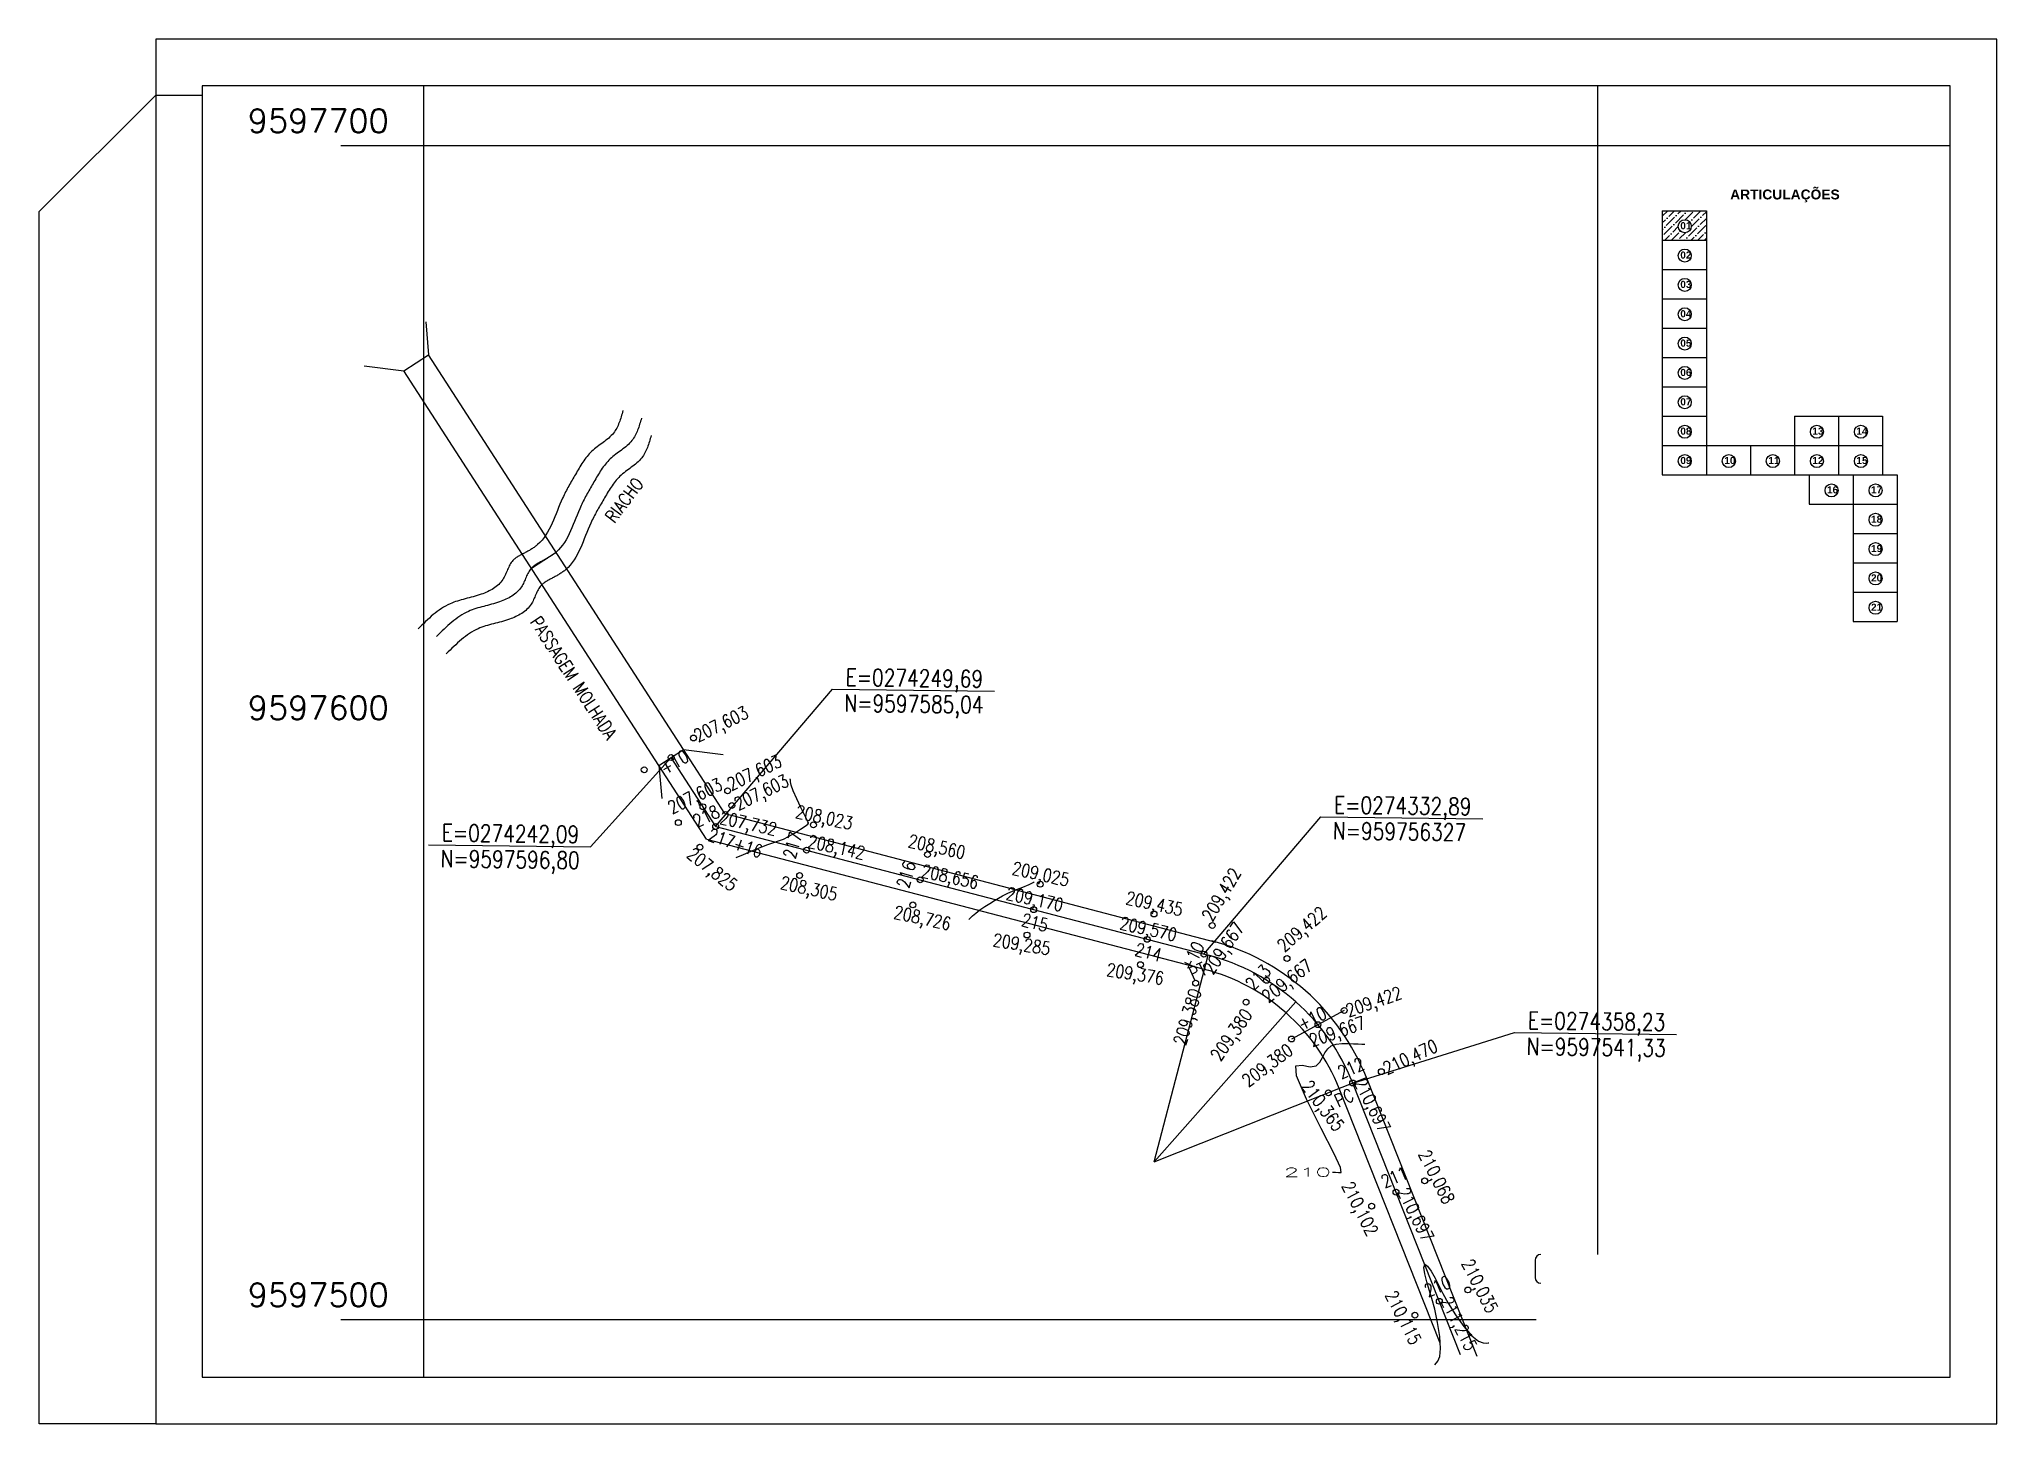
# Model space of a CAD drawing. Header units: millimetres. Extents: x 276147 to 291056, y 9594849 to 9609891.
# Drawn here: x 276147.2 to 276480.8, y 9609655.3 to 9609891.2 of the extents above; entities that cross this region are included whole.
import ezdxf
from ezdxf.enums import TextEntityAlignment as Align

# ---------------------------------------------------------------- set-up
doc = ezdxf.new("R2010")
doc.units = ezdxf.units.MM
doc.header["$LTSCALE"] = 10
doc.linetypes.add('ACAD_ISO02W100', pattern=[15, 12, -3])
doc.linetypes.add('CONTINUO', pattern=[0])
for name, color, linetype in [('2000-Top_malha_coord', 2, 'Continuous'), ('500-dim1', 6, 'Continuous'), ('CERC02', 3, 'Continuous'), ('Curvas mestras', 30, 'Continuous'), ('Curvas simples', 9, 'Continuous'), ('LINHA02', 8, 'Continuous'), ('TEXTO', 3, 'Continuous'), ('TEXTO-PAPEL', 7, 'Continuous'), ('TEXTO02', 3, 'Continuous'), ('Top_malha_coord', 8, 'Continuous')]:
    doc.layers.add(name, color=color, linetype=linetype)
doc.styles.add('r80', font='romans.shx')
doc.styles.add('ROMANS', font='romans.shx', dxfattribs={"width": 0.8, "height": 4})
doc.styles.add('SIMPLEX', font='simplex', dxfattribs={"height": 0.2})
doc.styles.add('T7', font='arial.ttf')

msp = doc.modelspace()

# ---------------------------------------------------------------- texts
at = {"style": 'ROMANS', "width": 0.8}
for s, p in [('E=0274249,69', (276284.66, 9609783.96)), ('N=9597585,04', (276284.45, 9609779.55)), ('E=0274332,89', (276367.88, 9609762.21)), ('E=0274242,09', (276215.84, 9609757.47)), ('N=959756327', (276367.67, 9609757.81)), ('N=9597596,80', (276215.63, 9609753.06)), ('E=0274358,23', (276400.9, 9609725.48)), ('N=9597541,33', (276400.69, 9609721.07))]:
    msp.add_text(s, height=2.9046, rotation=359.2617, dxfattribs=at).set_placement(p, align=Align.TOP_LEFT)
at = {"layer": '2000-Top_malha_coord', "style": 'r80'}
for s, p in [('9597700', (276182.77, 9609874.09)), ('9597600', (276182.77, 9609774.09)), ('9597500', (276182.77, 9609674.09))]:
    msp.add_text(s, height=4, dxfattribs=at).set_placement(p, align=Align.BOTTOM_LEFT)
at = {"layer": 'TEXTO', "style": 'SIMPLEX', "width": 2.26194}
msp.add_text('210', height=1.5, rotation=0.2685, dxfattribs=at).set_placement((276359.26, 9609697.4, 210), (276367.34, 9609697.44, 210), align=Align.FIT)
at = {"layer": 'TEXTO02', "style": 'ROMANS', "width": 0.8}
for s, height, rotation, p in [('RIACHO', 2.207, 53.0058, (276243.49, 9609809.97)), ('PASSAGEM MOLHADA', 2.2072, 302.9985, (276232.6, 9609793.12)), ('207,603', 2.207, 26.0703, (276258.48, 9609773.37)), ('+10', 2.207, 30.5488, (276252.74, 9609767.72)), ('207,603', 2.207, 26.0703, (276264.15, 9609765.1)), ('207,603', 2.207, 26.0703, (276254.04, 9609761.12)), ('207,603', 2.207, 26.0703, (276265.36, 9609761.75)), ('218', 2.207, 26.0703, (276258.33, 9609758.82)), ('208,023', 2.207, 347.5351, (276276.41, 9609760.76)), ('207,732', 2.207, 347.5351, (276263.48, 9609759.75)), ('217+16', 2.207, 341.1118, (276261.68, 9609756.83)), ('217', 2.207, 73.8097, (276273.9, 9609752.02)), ('208,142', 2.207, 347.5351, (276278.51, 9609755.7)), ('208,560', 2.207, 347.5351, (276295.61, 9609755.77)), ('207,825', 2.207, 321.514, (276258.74, 9609753.69)), ('216', 2.207, 73.8097, (276293.25, 9609747)), ('208,656', 2.207, 347.5351, (276297.87, 9609750.67)), ('209,025', 2.207, 347.5351, (276313.32, 9609751.12)), ('208,305', 2.207, 347.5351, (276273.81, 9609748.66)), ('209,422', 2.207, 58.8, (276345.16, 9609741.86)), ('208,726', 2.207, 347.5351, (276293.16, 9609743.63)), ('209,170', 2.207, 347.5351, (276312.3, 9609746.82)), ('209,435', 2.207, 347.5351, (276332.67, 9609746.06)), ('215', 2.207, 345.5695, (276314.95, 9609742.35)), ('209,570', 2.207, 347.5351, (276331.64, 9609741.76)), ('209,667', 2.207, 55.8116, (276345.33, 9609732.89)), ('209,422', 2.207, 40.6397, (276357.9, 9609737.25)), ('209,285', 2.207, 350.6526, (276309.95, 9609738.9)), ('214', 2.207, 345.5695, (276334.3, 9609737.29)), ('+10', 2.207, 63.7069, (276341.66, 9609733.24)), ('209,376', 2.207, 350.6526, (276329.3, 9609733.84)), ('PT', 2.207, 24.9339, (276342.88, 9609732.84)), ('213', 2.207, 45.5467, (276352.53, 9609730.55)), ('209,667', 2.207, 37.6513, (276355.27, 9609728.68)), ('209,380', 2.207, 73.4951, (276340.42, 9609720.23)), ('209,422', 2.207, 19.2283, (276369.61, 9609726.67)), ('209,380', 2.207, 55.3348, (276346.64, 9609718.17)), ('+10', 2.207, 27.1236, (276361.38, 9609724.22)), ('209,667', 2.207, 19.2283, (276363.39, 9609721.58)), ('210,470', 2.207, 24.9339, (276375.91, 9609716.73)), ('209,380', 2.207, 36.9118, (276351.89, 9609714.34)), ('212', 2.207, 23.2572, (276368.22, 9609716.04)), ('210,365', 2.207, 306.706, (276363.9, 9609714.09)), ('210,697', 2.207, 296.9826, (276373.13, 9609714.45)), ('PC', 2.207, 24.9339, (276367.65, 9609711.17)), ('210,068', 2.207, 296.9826, (276384.08, 9609702.27)), ('211', 2.207, 23.2572, (276375.6, 9609697.45)), ('210,102', 2.207, 296.9826, (276371.03, 9609696.87)), ('210,697', 2.207, 296.9826, (276380.51, 9609695.86)), ('210', 2.207, 23.2572, (276382.97, 9609678.86)), ('210,035', 2.207, 296.9826, (276391.45, 9609683.68)), ('210,115', 2.207, 296.9826, (276378.41, 9609678.28)), ('211,215', 2.207, 296.9826, (276387.88, 9609677.27))]:
    msp.add_text(s, height=height, rotation=rotation, dxfattribs=at).set_placement(p, align=Align.TOP_LEFT)
at = {"layer": 'Top_malha_coord', "color": 7, "attachment_point": 1, "style": 'T7'}
for s, insert, char_height in [('{\\fArial|b1|i0|c0|p34;ARTICULAÇÕES}', (276435.34, 9609865.58), 1.6821), ('{\\fArial|b1|i0|c0|p34;01}', (276426.85, 9609860.03), 1.2169), ('{\\fArial|b1|i0|c0|p34;02}', (276426.85, 9609855.03), 1.2169), ('{\\fArial|b1|i0|c0|p34;03}', (276426.85, 9609850.03), 1.2169), ('{\\fArial|b1|i0|c0|p34;04}', (276426.85, 9609845.03), 1.2169), ('{\\fArial|b1|i0|c0|p34;05}', (276426.85, 9609840.03), 1.2169), ('{\\fArial|b1|i0|c0|p34;06}', (276426.85, 9609835.03), 1.2169), ('{\\fArial|b1|i0|c0|p34;07}', (276426.85, 9609830.03), 1.2169), ('{\\fArial|b1|i0|c0|p34;08}', (276426.85, 9609825.03), 1.2169), ('{\\fArial|b1|i0|c0|p34;13}', (276449.35, 9609825.03), 1.2169), ('{\\fArial|b1|i0|c0|p34;14}', (276456.85, 9609825.03), 1.2169), ('{\\fArial|b1|i0|c0|p34;09}', (276426.85, 9609820.03), 1.2169), ('{\\fArial|b1|i0|c0|p34;10}', (276434.35, 9609820.03), 1.2169), ('{\\fArial|b1|i0|c0|p34;11}', (276441.85, 9609820.03), 1.2169), ('{\\fArial|b1|i0|c0|p34;12}', (276449.35, 9609820.03), 1.2169), ('{\\fArial|b1|i0|c0|p34;15}', (276456.85, 9609820.03), 1.2169), ('{\\fArial|b1|i0|c0|p34;16}', (276451.85, 9609815.03), 1.2169), ('{\\fArial|b1|i0|c0|p34;17}', (276459.35, 9609815.03), 1.2169), ('{\\fArial|b1|i0|c0|p34;18}', (276459.35, 9609810.03), 1.2169), ('{\\fArial|b1|i0|c0|p34;19}', (276459.35, 9609805.03), 1.2169), ('{\\fArial|b1|i0|c0|p34;20}', (276459.35, 9609800.03), 1.2169), ('{\\fArial|b1|i0|c0|p34;21}', (276459.35, 9609795.03), 1.2169)]:
    msp.add_mtext_dynamic_manual_height_columns(s, width=9.0598, gutter_width=12.5, heights=[0], dxfattribs=dict(at, insert=insert, char_height=char_height))

# ---------------------------------------------------------------- hatches: boundary and pattern name
at = {"layer": 'Top_malha_coord'}
h = msp.add_hatch(dxfattribs=at)
h.set_pattern_fill('ANSI36', color=8, scale=0.25)
h.set_pattern_definition([(45, (210983.36894, 7210202.8428), (0.42094950568, 1.5434815208), [1.984375, -0.396875, 0, -0.396875])])
h.paths.add_polyline_path([(276431.28, 9609861.97), (276423.78, 9609861.97), (276423.78, 9609856.97), (276431.28, 9609856.97)])
h.paths.add_polyline_path([(276426.5, 9609859.33, -1), (276428.72, 9609859.33, -1)], flags=16)

# ---------------------------------------------------------------- linework, layer by layer
at = {"layer": '500-dim1', "ltscale": 0.1}
for points in [[(276167.06, 9609655.31), (276480.78, 9609655.31), (276480.78, 9609891.2), (276167.06, 9609891.2)], [(276175, 9609663.25), (276472.84, 9609663.25), (276472.84, 9609883.25), (276175, 9609883.25)]]:
    msp.add_lwpolyline(points, close=True, dxfattribs=at)
msp.add_lwpolyline([(276167.06, 9609655.31), (276147.2, 9609655.31), (276147.2, 9609861.81), (276167.06, 9609881.67), (276175, 9609881.67)], dxfattribs=at)
at = {"layer": 'CERC02'}
msp.add_line((276402.1, 9609683.17), (276402.1, 9609680.24), dxfattribs=at)
for centre, start, end in [((276403.09, 9609683.17), 90, 180), ((276403.09, 9609680.24), 180, 270)]:
    msp.add_arc(centre, 0.99, start, end, dxfattribs=at)
at = {"layer": 'Curvas mestras', "linetype": 'CONTINUO'}
msp.add_polyline3d([(276367.6, 9609698.17, 210), (276368.1, 9609698.16, 210), (276368.63, 9609698.11, 210), (276369.04, 9609698.15, 210), (276368.94, 9609698.96, 210), (276367.88, 9609701.32, 210), (276365.65, 9609705.62, 210), (276363.13, 9609710.61, 210), (276361.43, 9609714.57, 210), (276361.35, 9609716.29, 210), (276362.41, 9609716.44, 210), (276363.77, 9609716.14, 210), (276364.78, 9609716.3, 210), (276365.44, 9609716.91, 210), (276365.89, 9609717.72, 210), (276366.3, 9609718.52, 210), (276366.76, 9609719.21, 210), (276367.37, 9609719.72, 210), (276368.19, 9609719.99, 210), (276369.16, 9609720.1, 210), (276370.17, 9609720.1, 210), (276371.14, 9609720.07, 210), (276371.98, 9609720.03, 210), (276372.59, 9609720, 210), (276372.93, 9609719.98, 210), (276373.05, 9609719.98, 210), (276373.07, 9609719.98, 210)], dxfattribs=at)
at = {"layer": 'Curvas simples', "linetype": 'CONTINUO'}
for points in [[(276265.99, 9609751.79, 208), (276267.21, 9609752.32, 208), (276268.14, 9609752.71, 208), (276269.21, 9609753.15, 208), (276270.32, 9609753.58, 208), (276271.39, 9609753.98, 208), (276272.36, 9609754.32, 208), (276273.21, 9609754.61, 208), (276274.01, 9609754.92, 208), (276274.9, 9609755.35, 208), (276275.92, 9609755.94, 208), (276276.94, 9609756.59, 208), (276277.74, 9609757.13, 208), (276278.17, 9609757.45, 208), (276278.31, 9609757.62, 208), (276278.29, 9609757.72, 208), (276278.2, 9609757.87, 208), (276278, 9609758.25, 208), (276277.6, 9609759.03, 208), (276276.98, 9609760.31, 208), (276276.28, 9609761.81, 208), (276275.69, 9609763.17, 208), (276275.36, 9609764.11, 208), (276275.23, 9609764.68, 208), (276275.2, 9609764.98, 208), (276275.19, 9609765.13, 208), (276275.19, 9609765.19, 208), (276275.19, 9609765.2, 208)], [(276305.61, 9609741.2, 209), (276306.25, 9609741.83, 209), (276306.8, 9609742.31, 209), (276307.5, 9609742.87, 209), (276308.33, 9609743.43, 209), (276309.19, 9609743.97, 209), (276309.99, 9609744.46, 209), (276310.65, 9609744.87, 209), (276311.34, 9609745.26, 209), (276312.24, 9609745.7, 209), (276313.48, 9609746.22, 209), (276314.81, 9609746.76, 209), (276315.89, 9609747.2, 209), (276316.49, 9609747.47, 209), (276316.71, 9609747.59, 209), (276316.74, 9609747.64, 209), (276316.74, 9609747.66, 209), (276316.74, 9609747.67, 209), (276316.74, 9609747.67, 209)], [(276384.99, 9609665.35, 211), (276385.55, 9609666.01, 211), (276385.86, 9609666.78, 211), (276385.99, 9609668.15, 211), (276385.84, 9609670.2, 211), (276385.46, 9609672.59, 211), (276384.99, 9609674.87, 211), (276384.5, 9609676.68, 211), (276384.05, 9609678.14, 211), (276383.65, 9609679.49, 211), (276383.32, 9609680.85, 211), (276383.17, 9609681.97, 211), (276383.29, 9609682.5, 211), (276383.74, 9609682.2, 211), (276384.4, 9609681.3, 211), (276385.1, 9609680.1, 211), (276385.72, 9609678.87, 211), (276386.39, 9609677.51, 211), (276387.29, 9609675.87, 211), (276388.53, 9609673.88, 211), (276389.96, 9609671.87, 211), (276391.33, 9609670.28, 211), (276392.44, 9609669.41, 211), (276393.27, 9609669.11, 211), (276393.82, 9609669.08, 211), (276394.11, 9609669.09, 211), (276394.22, 9609669.09, 211), (276394.23, 9609669.09, 211)]]:
    msp.add_polyline3d(points, dxfattribs=at)
at = {"layer": 'LINHA02'}
for p, q in [((276262.46, 9609757.06), (276282.37, 9609780.45)), ((276282.37, 9609780.45), (276309.97, 9609780.11)), ((276241.15, 9609753.62), (276254.88, 9609768.84)), ((276345.68, 9609735.31), (276365.59, 9609758.71)), ((276365.59, 9609758.71), (276393.19, 9609758.36)), ((276213.55, 9609753.96), (276241.15, 9609753.62)), ((276371.02, 9609713.37), (276398.61, 9609721.97)), ((276398.61, 9609721.97), (276426.2, 9609721.63))]:
    msp.add_line(p, q, dxfattribs=at)
at = {"layer": 'TEXTO-PAPEL', "color": 4, "linetype": 'ACAD_ISO02W100'}
for p, q in [((276213.08, 9609843.02), (276213.57, 9609837.4)), ((276256.98, 9609770.2), (276213.57, 9609837.4)), ((276202.6, 9609835.56), (276209.37, 9609834.68)), ((276252.78, 9609767.49), (276209.37, 9609834.68)), ((276256.98, 9609770.2), (276263.76, 9609769.32)), ((276252.78, 9609767.49), (276253.28, 9609761.86))]:
    msp.add_line(p, q, dxfattribs=at)
at = {"layer": 'TEXTO-PAPEL', "color": 7, "linetype": 'Continuous'}
for p, q in [((276209.37, 9609834.68), (276213.57, 9609837.4)), ((276231.08, 9609801.08), (276235.28, 9609803.8)), ((276252.78, 9609767.49), (276256.98, 9609770.2)), ((276262.48, 9609757.08), (276254.88, 9609768.84)), ((276262.48, 9609757.08), (276346.41, 9609735.15)), ((276337.2, 9609699.95), (276346.41, 9609735.16)), ((276337.2, 9609699.95), (276361.32, 9609727.2)), ((276369.58, 9609725.73), (276360.6, 9609720.87)), ((276337.2, 9609699.95), (276373.35, 9609714.3)), ((276389.41, 9609667.04), (276371.02, 9609713.37))]:
    msp.add_line(p, q, dxfattribs=at)
for centre in [(276258.7, 9609772.15), (276250.3, 9609766.73), (276254.88, 9609768.84), (276264.51, 9609763.16), (276260.31, 9609760.44), (276265.23, 9609760.64), (276256.11, 9609757.73), (276262.48, 9609757.08), (276279.13, 9609757.34), (276259.8, 9609753.54), (276277.96, 9609753.03), (276298.57, 9609752.29), (276276.78, 9609748.72), (276297.32, 9609748), (276317.78, 9609747.23), (276296.07, 9609743.71), (276316.66, 9609742.9), (276337.16, 9609742.16), (276347.08, 9609740.2), (276315.53, 9609738.58), (276336, 9609737.84), (276334.85, 9609733.53), (276345.68, 9609735.31), (276359.83, 9609734.58), (276344.27, 9609730.39), (276356.35, 9609730.86), (276352.85, 9609727.13), (276365.1, 9609723.31), (276369.58, 9609725.73), (276360.6, 9609720.87), (276371.02, 9609713.37), (276375.9, 9609715.3), (276366.88, 9609711.71), (276383.28, 9609696.71), (276378.4, 9609694.78), (276374.25, 9609692.4), (276390.65, 9609678.12), (276381.63, 9609673.81), (276385.78, 9609676.19)]:
    msp.add_circle(centre, 0.5, dxfattribs=at)
msp.add_arc((276337.2, 9609699.95), 36.39, 21.6433, 75.3348, dxfattribs=at)
at = {"layer": 'TEXTO-PAPEL', "color": 4, "linetype": 'ACAD_ISO02W100'}
for points in [[(276246.68, 9609827.91), (276245.07, 9609824.1), (276241.37, 9609820.99), (276238.59, 9609817.06), (276236.4, 9609813.02), (276232.13, 9609805.09), (276230.03, 9609803.73), (276227.93, 9609802.38), (276226.22, 9609799.17), (276222.52, 9609796.63), (276217.21, 9609795.01), (276211.77, 9609790.74)], [(276249.83, 9609826.62), (276248.21, 9609822.81), (276244.51, 9609819.69), (276241.74, 9609815.77), (276239.54, 9609811.73), (276235.28, 9609803.8), (276233.18, 9609802.44), (276231.08, 9609801.08), (276229.37, 9609797.88), (276225.67, 9609795.34), (276220.35, 9609793.72), (276214.92, 9609789.45)], [(276251.49, 9609823.67), (276249.87, 9609819.86), (276246.17, 9609816.74), (276243.4, 9609812.81), (276241.2, 9609808.77), (276236.94, 9609800.84), (276234.84, 9609799.49), (276232.74, 9609798.13), (276231.03, 9609794.92), (276227.33, 9609792.38), (276222.01, 9609790.76), (276216.58, 9609786.49)]]:
    msp.add_spline(points, degree=3, dxfattribs=at)
at = {"layer": 'Top_malha_coord'}
for p, q in [((276212.77, 9609663.25), (276212.77, 9609883.25)), ((276412.77, 9609684.16), (276412.77, 9609883.25)), ((276198.59, 9609873.09), (276472.84, 9609873.09)), ((276198.59, 9609673.09), (276402.29, 9609673.09))]:
    msp.add_line(p, q, dxfattribs=at)
at = {"layer": 'Top_malha_coord', "color": 7}
for p, q in [((276423.78, 9609861.97), (276423.78, 9609816.97)), ((276423.78, 9609861.97), (276431.28, 9609861.97)), ((276431.28, 9609861.97), (276431.28, 9609816.97)), ((276423.78, 9609856.97), (276431.28, 9609856.97)), ((276423.78, 9609851.97), (276431.28, 9609851.97)), ((276423.78, 9609846.97), (276431.28, 9609846.97)), ((276423.78, 9609841.97), (276431.28, 9609841.97)), ((276423.78, 9609836.97), (276431.28, 9609836.97)), ((276423.78, 9609831.97), (276431.28, 9609831.97)), ((276423.78, 9609826.97), (276431.28, 9609826.97)), ((276446.28, 9609826.97), (276446.28, 9609816.97)), ((276446.28, 9609826.97), (276461.28, 9609826.97)), ((276453.78, 9609826.97), (276453.78, 9609816.97)), ((276461.28, 9609826.97), (276461.28, 9609816.97)), ((276423.78, 9609821.97), (276461.28, 9609821.97)), ((276438.78, 9609821.97), (276438.78, 9609816.97)), ((276423.78, 9609816.97), (276463.78, 9609816.97)), ((276448.78, 9609816.97), (276448.78, 9609811.97)), ((276456.28, 9609816.97), (276456.28, 9609791.97)), ((276463.78, 9609816.97), (276463.78, 9609791.97)), ((276448.78, 9609811.97), (276463.78, 9609811.97)), ((276456.28, 9609806.97), (276463.78, 9609806.97)), ((276456.28, 9609801.97), (276463.78, 9609801.97)), ((276456.28, 9609796.97), (276463.78, 9609796.97)), ((276456.28, 9609791.97), (276463.78, 9609791.97))]:
    msp.add_line(p, q, dxfattribs=at)
at = {"layer": 'Top_malha_coord', "color": 6}
for p, q in [((276264.05, 9609759.26), (276256.98, 9609770.2)), ((276260.91, 9609754.91), (276252.78, 9609767.49)), ((276264.05, 9609759.26), (276347.72, 9609737.39)), ((276260.91, 9609754.91), (276346.41, 9609732.57)), ((276392.21, 9609666.76), (276373.35, 9609714.3)), ((276385.93, 9609669.03), (276368.7, 9609712.45))]:
    msp.add_line(p, q, dxfattribs=at)
at = {"layer": 'Top_malha_coord', "color": 7}
for centre in [(276427.61, 9609859.33), (276427.61, 9609854.33), (276427.61, 9609849.33), (276427.61, 9609844.33), (276427.61, 9609839.33), (276427.61, 9609834.33), (276427.61, 9609829.33), (276427.61, 9609824.33), (276450.11, 9609824.33), (276457.61, 9609824.33), (276427.61, 9609819.33), (276435.11, 9609819.33), (276442.61, 9609819.33), (276450.11, 9609819.33), (276457.61, 9609819.33), (276452.61, 9609814.33), (276460.11, 9609814.33), (276460.11, 9609809.33), (276460.11, 9609804.33), (276460.11, 9609799.33), (276460.11, 9609794.33)]:
    msp.add_circle(centre, 1.11, dxfattribs=at)
at = {"layer": 'Top_malha_coord', "color": 6}
for radius in [38.89, 33.89]:
    msp.add_arc((276337.2, 9609699.95), radius, 21.6433, 75.3348, dxfattribs=at)

msp.set_redraw_order([(e.dxf.handle, doc.entitydb.next_handle()) for e in msp.query("TEXT MTEXT ATTDEF DIMENSION ARC_DIMENSION")])  # texts and dimensions are drawn at this point

doc.saveas('drawing.dxf')
